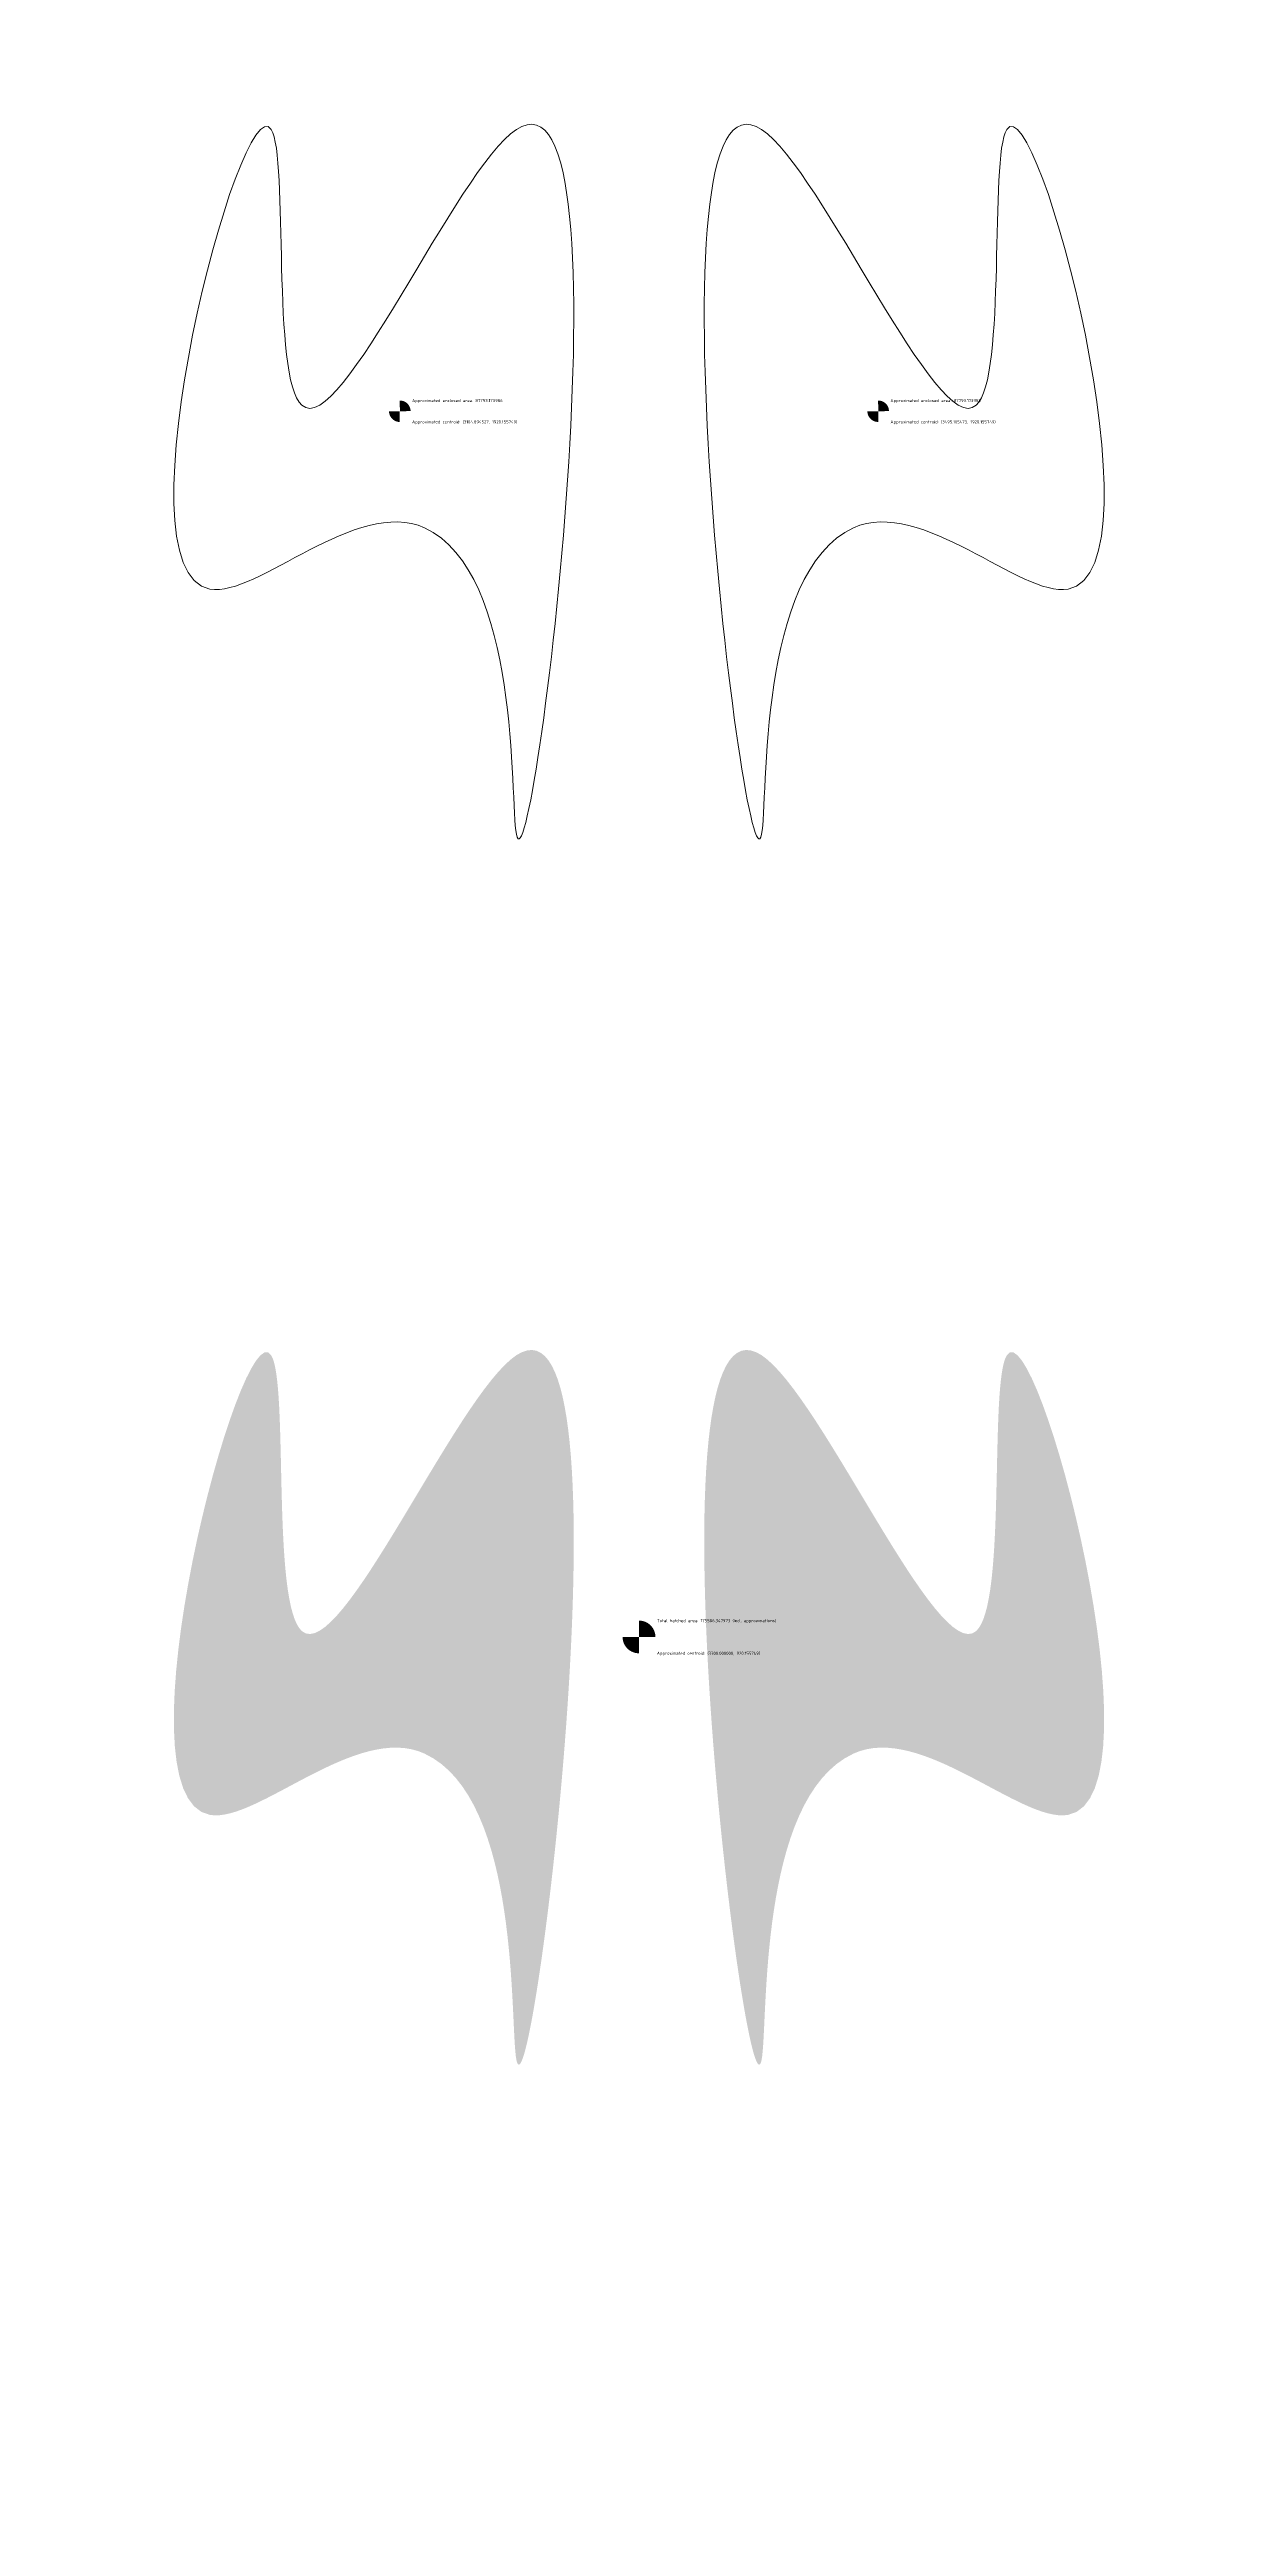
# Model space of a CAD drawing. Header units: millimetres. Extents: x 300 to 5400, y 194 to 3003.
# Drawn here: x 2819 to 3781, y 194 to 2215 of the extents above; entities that cross this region are included whole.
import ezdxf

# ---------------------------------------------------------------- set-up
doc = ezdxf.new("R2010")
doc.units = ezdxf.units.MM
for name, color, linetype, lineweight, true_color in [('As boundaries', 18, 'Continuous', 15, 0x000000), ('As Hatch', 18, 'Continuous', 15, 0x000000), ('Centroid Examples (empty) ... As area centroid (empty) ... As arc segments (78)', 3, 'Continuous', 15, 0x00ff00)]:
    doc.layers.add(name, color=color, linetype=linetype, lineweight=lineweight, true_color=true_color)
doc.styles.add('textstyle50', font='')
doc.styles.add('textstyle51', font='')
doc.styles.add('textstyle52', font='')
doc.styles.add('textstyle53', font='')
doc.styles.add('textstyle54', font='')
doc.styles.add('textstyle55', font='')
doc.styles.get('textstyle50').set_extended_font_data('ISOCP')
doc.styles.get('textstyle51').set_extended_font_data('ISOCP')
doc.styles.get('textstyle52').set_extended_font_data('ISOCP')
doc.styles.get('textstyle53').set_extended_font_data('ISOCP')
doc.styles.get('textstyle54').set_extended_font_data('ISOCP')
doc.styles.get('textstyle55').set_extended_font_data('ISOCP')

msp = doc.modelspace()

# ---------------------------------------------------------------- hatches: boundary and pattern name
at = {"layer": 'As Hatch', "transparency": 33554687}
h = msp.add_hatch(color=256, dxfattribs=at)
edge = h.paths.add_edge_path(flags=0)
edge.add_spline(control_points=[(3125, 825), (3069.9, 850.4), (2819.2, 597.2), (3038.9, 1427.2), (2981.5, 721.3), (3341.6, 1563.3), (3173.2, 194.5), (3204, 788.6), (3125, 825)], knot_values=[0, 0, 0, 0, 728.010989, 2241.285584, 3146.824098, 4286.999523, 6586.999523, 7631.030174, 7631.030174, 7631.030174, 7631.030174], degree=3, periodic=0)
edge = h.paths.add_edge_path(flags=0)
edge.add_spline(control_points=[(3475, 825), (3530.1, 850.4), (3780.8, 597.2), (3561.1, 1427.2), (3618.5, 721.3), (3258.4, 1563.3), (3426.8, 194.5), (3396, 788.6), (3475, 825)], knot_values=[0, 0, 0, 0, 728.010989, 2241.285584, 3146.824098, 4286.999523, 6586.999523, 7631.030174, 7631.030174, 7631.030174, 7631.030174], degree=3, periodic=0)

# ---------------------------------------------------------------- linework, layer by layer
at = {"layer": 'As boundaries'}
for points in [[(3125, 1825), (3069.9, 1850.4), (2819.2, 1597.2), (3038.9, 2427.2), (2981.5, 1721.3), (3341.6, 2563.3), (3173.2, 1194.5), (3204, 1788.6), (3125, 1825)], [(3475, 1825), (3530.1, 1850.4), (3780.8, 1597.2), (3561.1, 2427.2), (3618.5, 1721.3), (3258.4, 2563.3), (3426.8, 1194.5), (3396, 1788.6), (3475, 1825)]]:
    msp.add_open_spline(points, degree=3, knots=[0, 0, 0, 0, 182.002747, 560.321396, 786.706024, 1071.749881, 1646.749881, 1907.757543, 1907.757543, 1907.757543, 1907.757543], dxfattribs=at)
at = {"layer": 'Centroid Examples (empty) ... As area centroid (empty) ... As arc segments (78)', "color": 73, "true_color": 0x9bdc70, "flags": 128}
for points in [[(3096.2, 1920.2, 0, 0, 1), (3113.6, 1920.2, 0, 0, 0), (3109.3, 1920.2, 8.81, 8.81, 0.414214), (3104.9, 1924.5, 0, 0, 0), (3104.9, 1915.8, 8.81, 8.81, -0.414214), (3100.5, 1920.2, 0, 0, 0), (3096.2, 1920.2, 0, 0, -1), (3113.6, 1920.2, 0, 0, 0)], [(3486.4, 1920.2, 0, 0, 1), (3503.8, 1920.2, 0, 0, 0), (3499.5, 1920.2, 8.81, 8.81, 0.414214), (3495.1, 1924.5, 0, 0, 0), (3495.1, 1915.8, 8.81, 8.81, -0.414214), (3490.7, 1920.2, 0, 0, 0), (3486.4, 1920.2, 0, 0, -1), (3503.8, 1920.2, 0, 0, 0)], [(3286.7, 920.2, 0, 0, 1), (3313.3, 920.2, 0, 0, 0), (3306.7, 920.2, 13.4, 13.4, 0.414214), (3300, 926.8, 0, 0, 0), (3300, 913.5, 13.4, 13.4, -0.414214), (3293.3, 920.2, 0, 0, 0), (3286.7, 920.2, 0, 0, -1), (3313.3, 920.2, 0, 0, 0)]]:
    msp.add_lwpolyline(points, format="xyseb", dxfattribs=at)

# ---------------------------------------------------------------- texts
at = {"layer": 'Centroid Examples (empty) ... As area centroid (empty) ... As arc segments (78)', "color": 73, "true_color": 0x9bdc70, "char_height": 2.5, "attachment_point": 1}
for s, insert, style in [('Approximated enclosed area: 87793.173986', (3114.9, 1930.1), 'textstyle52'), ('Approximated enclosed area: 87793.173986', (3505.1, 1930.1), 'textstyle50'), ('Approximated centroid: (3104.894527, 1920.155749)', (3114.9, 1912.7), 'textstyle53'), ('Approximated centroid: (3495.105473, 1920.155749)', (3505.1, 1912.7), 'textstyle51'), ('Total hatched area: 175586.347973 (Incl. approximations)', (3314.6, 934.7), 'textstyle54'), ('Approximated centroid: (3300.000000, 920.155749)', (3314.6, 908.1), 'textstyle55')]:
    msp.add_mtext(s, dxfattribs=dict(at, insert=insert, style=style))

doc.saveas('drawing.dxf')
